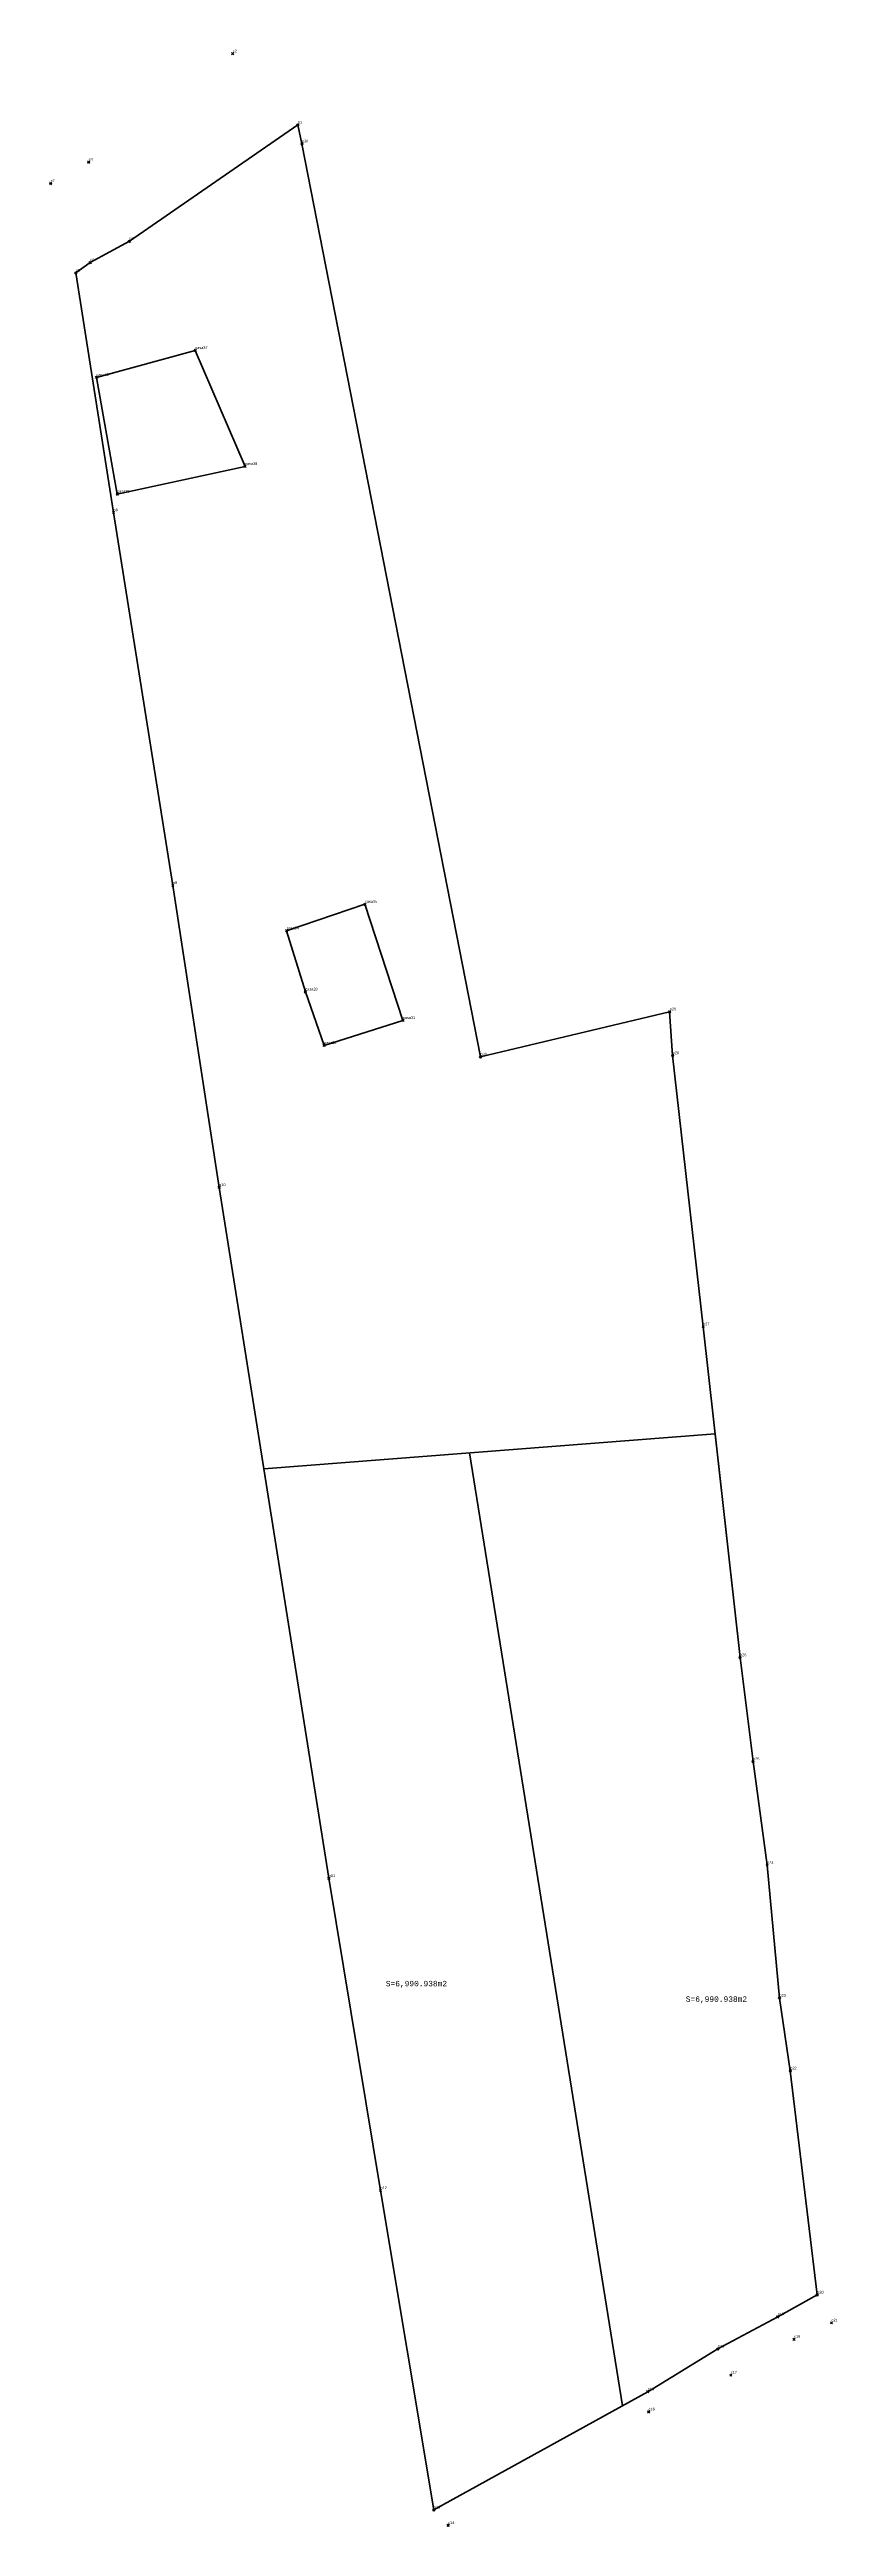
# Model space of a CAD drawing. Header units: millimetres. Extents: x 608805 to 610321, y 1323635 to 1324629.
# Drawn here: x 608805 to 608949.7, y 1323635.1 to 1324090 of the extents above.
import ezdxf
from ezdxf.enums import TextEntityAlignment as Align

# ---------------------------------------------------------------- set-up
doc = ezdxf.new("R2010")
doc.units = ezdxf.units.MM
doc.header["$PDMODE"] = 3
doc.header["$PDSIZE"] = 0.2
doc.layers.get('0').update_dxf_attribs({"color": 1, "linetype": 'CONTINUOUS', "lineweight": 100})
for name, color, linetype, lineweight in [('Line', 250, 'CONTINUOUS', 100), ('Point', 5, 'CONTINUOUS', 100), ('Point_Name', 1, 'CONTINUOUS', 100)]:
    doc.layers.add(name, color=color, linetype=linetype, lineweight=lineweight)
doc.styles.add('MONOTXT4', font='monotxt4.shx')
doc.styles.get("Standard").update_dxf_attribs({"font": 'arial.ttf', "width": 0.65})

msp = doc.modelspace()

# ---------------------------------------------------------------- linework, layer by layer
at = {"color": 5}
msp.add_line((608844.38, 1323829.4, 122.96), (608927.24, 1323835.81, 122.96), dxfattribs=at)
at = {"color": 7, "true_color": 0xffffff}
msp.add_line((608882.13, 1323832.33, 122.96), (608910.22, 1323657.31, 122.96), dxfattribs=at)
at = {"elevation": 122.96}
msp.add_lwpolyline([(608850.61, 1324076.2), (608819.71, 1324054.84), (608812.49, 1324050.91), (608809.85, 1324049.01), (608816.78, 1324005.01), (608827.67, 1323936.53), (608836.18, 1323881.07), (608856.3, 1323754.18), (608865.8, 1323696.84), (608875.59, 1323638.17), (608914.87, 1323659.88), (608927.75, 1323667.74), (608938.74, 1323673.64), (608945.99, 1323677.66), (608941.05, 1323718.81), (608939.07, 1323732.19), (608936.8, 1323756.59), (608934.21, 1323775.63), (608931.83, 1323794.72), (608925.04, 1323855.47), (608919.45, 1323905.28), (608918.9, 1323913.32), (608884.16, 1323905.03), (608851.38, 1324072.73), (608850.61, 1324076.2)], dxfattribs=at)
at = {"color": 7, "true_color": 0xffffff, "elevation": 122.96}
for points in [[(608945.99, 1323677.66), (608941.05, 1323718.81), (608939.07, 1323732.19), (608936.8, 1323756.59), (608934.21, 1323775.63), (608931.83, 1323794.72), (608927.24, 1323835.81), (608844.38, 1323829.4), (608856.3, 1323754.18), (608865.8, 1323696.84), (608875.59, 1323638.17), (608914.87, 1323659.88), (608927.75, 1323667.74), (608938.74, 1323673.64), (608945.99, 1323677.66)], [(608910.22, 1323657.31), (608882.13, 1323832.33)]]:
    msp.add_lwpolyline(points, dxfattribs=at)
at = {"layer": 'Line'}
for points in [[(608817.47, 1324008.4, 0), (608840.93, 1324013.49, 0), (608831.79, 1324034.79, 0), (608813.65, 1324029.84, 0), (608817.47, 1324008.4, 0)], [(608869.93, 1323911.74, 0), (608855.47, 1323907.15, 0), (608852.01, 1323916.98, 0), (608848.57, 1323928.21, 0), (608862.94, 1323933.07, 0), (608869.93, 1323911.74, 0)]]:
    msp.add_polyline3d(points, dxfattribs=at)
at = {"layer": 'Point'}
for p in [(608838.67, 1324089.29, 122.01), (608850.61, 1324076.2, 122.96), (608851.38, 1324072.73, 123.91), (608805.23, 1324065.45, 123.45), (608812.21, 1324069.37, 123.36), (608819.71, 1324054.84, 123.4), (608809.85, 1324049.01, 123.95), (608812.49, 1324050.91, 123.71), (608831.79, 1324034.79, 124.47), (608813.65, 1324029.84, 125.1), (608840.93, 1324013.49, 124.42), (608817.47, 1324008.4, 123.92), (608816.78, 1324005.01, 124.18), (608827.67, 1323936.53, 124.28), (608862.94, 1323933.07, 122.63), (608848.57, 1323928.21, 123.59), (608852.01, 1323916.98, 124.21), (608869.93, 1323911.74, 123.65), (608918.9, 1323913.32, 119.31), (608855.47, 1323907.15, 124.49), (608884.16, 1323905.03, 121.9), (608919.45, 1323905.28, 118.4), (608836.18, 1323881.07, 125.97), (608925.04, 1323855.47, 118.44), (608931.83, 1323794.72, 123.69), (608934.21, 1323775.63, 124.52), (608936.8, 1323756.59, 124.67), (608856.3, 1323754.18, 124.6), (608939.07, 1323732.19, 125.93), (608941.05, 1323718.81, 126.4), (608865.8, 1323696.84, 128.97), (608945.99, 1323677.66, 126.99), (608938.74, 1323673.64, 127.05), (608941.73, 1323669.52, 126.77), (608948.62, 1323672.54, 126.59), (608927.75, 1323667.74, 128), (608930.12, 1323662.93, 126.99), (608914.87, 1323659.88, 127.87), (608915.03, 1323656.2, 127.93), (608875.59, 1323638.17, 129.1), (608878.23, 1323635.34, 129.14)]:
    msp.add_point(p, dxfattribs=at)

# ---------------------------------------------------------------- texts
at = {"color": 2, "style": 'MONOTXT4'}
for p in [(608872.4, 1323734.71), (608927.49, 1323731.86)]:
    msp.add_text('S=6,990.938m2', height=1, dxfattribs=at).set_placement(p, align=Align.MIDDLE)
at = {"layer": 'Point_Name'}
for s, p in [('c2', (608838.67, 1324089.54)), ('p1', (608850.61, 1324076.45)), ('c4', (608812.21, 1324069.62)), ('p36', (608851.38, 1324072.98)), ('c7', (608805.23, 1324065.7)), ('p3', (608819.71, 1324055.09)), ('p6', (608809.85, 1324049.26)), ('p5', (608812.49, 1324051.16)), ('casa37', (608831.79, 1324035.04)), ('casa40', (608813.65, 1324030.09)), ('casa38', (608840.93, 1324013.74)), ('casa39', (608817.47, 1324008.65)), ('p8', (608816.78, 1324005.26)), ('p9', (608827.67, 1323936.78)), ('casa35', (608862.94, 1323933.32)), ('casa34', (608848.57, 1323928.46)), ('casa33', (608852.01, 1323917.23)), ('casa31', (608869.93, 1323911.99)), ('p29', (608918.9, 1323913.57)), ('casa32', (608855.47, 1323907.4)), ('p30', (608884.16, 1323905.28)), ('p28', (608919.45, 1323905.53)), ('p10', (608836.18, 1323881.32)), ('p27', (608925.04, 1323855.72)), ('p26', (608931.83, 1323794.97)), ('p25', (608934.21, 1323775.88)), ('p24', (608936.8, 1323756.84)), ('p11', (608856.3, 1323754.43)), ('p23', (608939.07, 1323732.44)), ('p22', (608941.05, 1323719.06)), ('p12', (608865.8, 1323697.09)), ('p18', (608938.74, 1323673.89)), ('p20', (608945.99, 1323677.91)), ('c19', (608941.73, 1323669.77)), ('c21', (608948.62, 1323672.79)), ('p16', (608927.75, 1323667.99)), ('p15', (608914.87, 1323660.13)), ('c17', (608930.12, 1323663.18)), ('c16', (608915.03, 1323656.45)), ('p13', (608875.59, 1323638.42)), ('c14', (608878.23, 1323635.59))]:
    msp.add_text(s, height=0.5, dxfattribs=at).set_placement(p)

doc.saveas('drawing.dxf')
